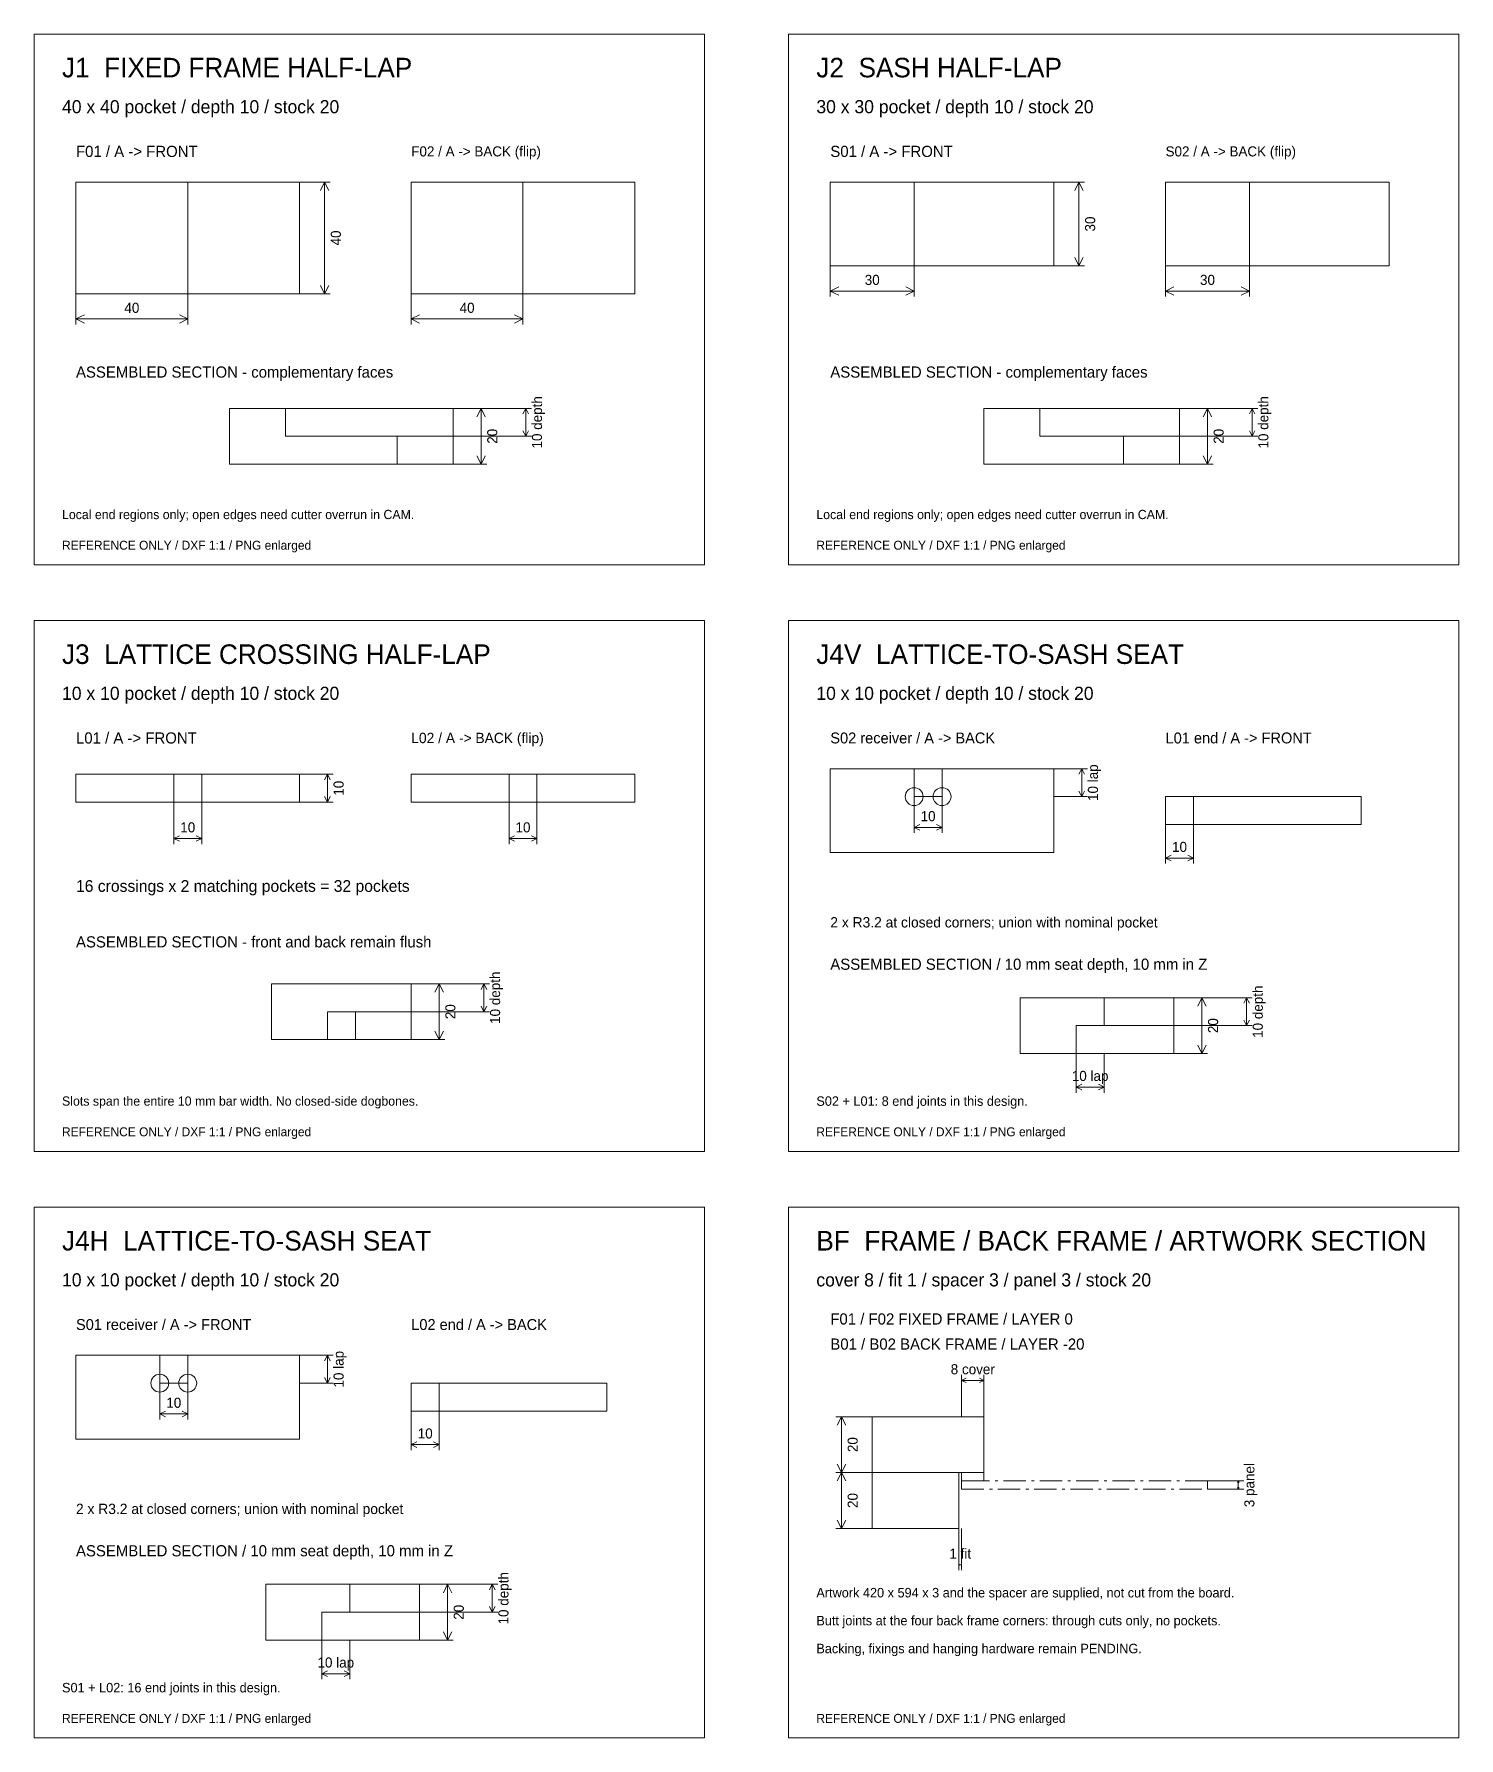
# Model space of a CAD drawing. Header units: millimetres. Extents: x -29 to 3684, y -456 to 1262.
# Drawn here: x 3174 to 3684, y 100 to 710 of the extents above; entities that cross this region are included whole.
import ezdxf
from ezdxf.enums import TextEntityAlignment as Align

# ---------------------------------------------------------------- set-up
doc = ezdxf.new("R2010")
doc.units = ezdxf.units.MM
doc.linetypes.add('A3_DASHDOT', pattern=[13, 8, -2, 1, -2])
for name, color, linetype, lineweight in [('DIMENSIONS', 3, 'Continuous', 18), ('JOINT_DETAILS_REF', 8, 'Continuous', 18), ('NOTES', 7, 'Continuous', 18)]:
    doc.layers.add(name, color=color, linetype=linetype, lineweight=lineweight)

msp = doc.modelspace()

# ---------------------------------------------------------------- texts
at = {"layer": 'DIMENSIONS'}
for s, p in [('30', (3552, 642)), ('40', (3282, 637)), ('10 depth', (3354, 571)), ('10 depth', (3614, 571)), ('20', (3338, 566)), ('20', (3598, 566)), ('10 lap', (3553, 442)), ('10', (3283, 440)), ('10 depth', (3339, 365)), ('10 depth', (3612, 360)), ('20', (3323, 360)), ('20', (3596, 355)), ('10 lap', (3283, 232)), ('20', (3467, 205)), ('3 panel', (3609, 190.5)), ('20', (3467, 185)), ('10 depth', (3342, 150)), ('20', (3326, 145))]:
    msp.add_text(s, height=3.6, rotation=90, dxfattribs=at).set_placement(p, align=Align.MIDDLE_CENTER)
for s, p in [('30', (3474, 622)), ('30', (3594, 622)), ('40', (3209, 612)), ('40', (3329, 612)), ('10', (3229, 426)), ('10', (3349, 426)), ('10', (3494, 430)), ('10', (3584, 419)), ('10 lap', (3552, 337)), ('8 cover', (3510, 232)), ('10', (3224, 220)), ('10', (3314, 209)), ('1 fit', (3505.5, 166)), ('10 lap', (3282, 127))]:
    msp.add_text(s, height=3.6, dxfattribs=at).set_placement(p, align=Align.MIDDLE_CENTER)
at = {"layer": 'NOTES'}
for s, height, p in [('J1  FIXED FRAME HALF-LAP', 7, (3184, 698)), ('J2  SASH HALF-LAP', 7, (3454, 698)), ('40 x 40 pocket / depth 10 / stock 20', 4.7, (3184, 684)), ('30 x 30 pocket / depth 10 / stock 20', 4.7, (3454, 684)), ('F01 / A -> FRONT', 4, (3189, 668)), ('F02 / A -> BACK (flip)', 3.6, (3309, 668)), ('S01 / A -> FRONT', 4, (3459, 668)), ('S02 / A -> BACK (flip)', 3.6, (3579, 668)), ('ASSEMBLED SECTION - complementary faces', 4, (3189, 589)), ('ASSEMBLED SECTION - complementary faces', 4, (3459, 589)), ('Local end regions only; open edges need cutter overrun in CAM.', 3.3, (3184, 538)), ('Local end regions only; open edges need cutter overrun in CAM.', 3.3, (3454, 538)), ('REFERENCE ONLY / DXF 1:1 / PNG enlarged', 3.2, (3184, 527)), ('REFERENCE ONLY / DXF 1:1 / PNG enlarged', 3.2, (3454, 527)), ('J3  LATTICE CROSSING HALF-LAP', 7, (3184, 488)), ('J4V  LATTICE-TO-SASH SEAT', 7, (3454, 488)), ('10 x 10 pocket / depth 10 / stock 20', 4.7, (3184, 474)), ('10 x 10 pocket / depth 10 / stock 20', 4.7, (3454, 474)), ('L01 / A -> FRONT', 4, (3189, 458)), ('L02 / A -> BACK (flip)', 3.7, (3309, 458)), ('S02 receiver / A -> BACK', 3.9, (3459, 458)), ('L01 end / A -> FRONT', 3.9, (3579, 458)), ('16 crossings x 2 matching pockets = 32 pockets', 4.2, (3189, 405)), ('2 x R3.2 at closed corners; union with nominal pocket', 3.7, (3459, 392)), ('ASSEMBLED SECTION - front and back remain flush', 4, (3189, 385)), ('ASSEMBLED SECTION / 10 mm seat depth, 10 mm in Z', 4, (3459, 377)), ('Slots span the entire 10 mm bar width. No closed-side dogbones.', 3.3, (3184, 328)), ('S02 + L01: 8 end joints in this design.', 3.4, (3454, 328)), ('REFERENCE ONLY / DXF 1:1 / PNG enlarged', 3.2, (3184, 317)), ('REFERENCE ONLY / DXF 1:1 / PNG enlarged', 3.2, (3454, 317)), ('J4H  LATTICE-TO-SASH SEAT', 7, (3184, 278)), ('BF  FRAME / BACK FRAME / ARTWORK SECTION', 7, (3454, 278)), ('10 x 10 pocket / depth 10 / stock 20', 4.7, (3184, 264)), ('cover 8 / fit 1 / spacer 3 / panel 3 / stock 20', 4.7, (3454, 264)), ('S01 receiver / A -> FRONT', 3.9, (3189, 248)), ('L02 end / A -> BACK', 3.9, (3309, 248)), ('F01 / F02 FIXED FRAME / LAYER 0', 4, (3459, 250)), ('B01 / B02 BACK FRAME / LAYER -20', 4, (3459, 241)), ('2 x R3.2 at closed corners; union with nominal pocket', 3.7, (3189, 182)), ('ASSEMBLED SECTION / 10 mm seat depth, 10 mm in Z', 4, (3189, 167)), ('Artwork 420 x 594 x 3 and the spacer are supplied, not cut from the board.', 3.4, (3454, 152)), ('Butt joints at the four back frame corners: through cuts only, no pockets.', 3.4, (3454, 142)), ('Backing, fixings and hanging hardware remain PENDING.', 3.4, (3454, 132)), ('S01 + L02: 16 end joints in this design.', 3.4, (3184, 118)), ('REFERENCE ONLY / DXF 1:1 / PNG enlarged', 3.2, (3184, 107)), ('REFERENCE ONLY / DXF 1:1 / PNG enlarged', 3.2, (3454, 107))]:
    msp.add_text(s, height=height, dxfattribs=at).set_placement(p, align=Align.MIDDLE_LEFT)

# ---------------------------------------------------------------- linework, layer by layer
at = {"layer": 'DIMENSIONS'}
for p, q in [((3269, 657), (3280, 657)), ((3278, 657), (3276.5, 654)), ((3278, 617), (3278, 657)), ((3278, 657), (3279.5, 654)), ((3539, 657), (3550, 657)), ((3548, 657), (3546.5, 654)), ((3548, 627), (3548, 657)), ((3548, 657), (3549.5, 654)), ((3548, 627), (3546.5, 630)), ((3548, 627), (3549.5, 630)), ((3459, 627), (3459, 616)), ((3489, 627), (3489, 616)), ((3539, 627), (3550, 627)), ((3579, 627), (3579, 616)), ((3609, 627), (3609, 616)), ((3189, 617), (3189, 606)), ((3229, 617), (3229, 606)), ((3269, 617), (3280, 617)), ((3278, 617), (3276.5, 620)), ((3278, 617), (3279.5, 620)), ((3309, 617), (3309, 606)), ((3349, 617), (3349, 606)), ((3459, 618), (3462, 619.5)), ((3459, 618), (3489, 618)), ((3459, 618), (3462, 616.5)), ((3489, 618), (3486, 619.5)), ((3489, 618), (3486, 616.5)), ((3579, 618), (3582, 619.5)), ((3579, 618), (3609, 618)), ((3579, 618), (3582, 616.5)), ((3609, 618), (3606, 619.5)), ((3609, 618), (3606, 616.5)), ((3189, 608), (3192, 609.5)), ((3189, 608), (3229, 608)), ((3189, 608), (3192, 606.5)), ((3229, 608), (3226, 609.5)), ((3229, 608), (3226, 606.5)), ((3309, 608), (3312, 609.5)), ((3309, 608), (3349, 608)), ((3309, 608), (3312, 606.5)), ((3349, 608), (3346, 609.5)), ((3349, 608), (3346, 606.5)), ((3304, 576), (3352, 576)), ((3324, 576), (3336, 576)), ((3334, 576), (3332.5, 573)), ((3334, 556), (3334, 576)), ((3334, 576), (3335.5, 573)), ((3350, 576), (3349, 574)), ((3350, 566), (3350, 576)), ((3350, 576), (3351, 574)), ((3564, 576), (3612, 576)), ((3584, 576), (3596, 576)), ((3594, 576), (3592.5, 573)), ((3594, 556), (3594, 576)), ((3594, 576), (3595.5, 573)), ((3610, 576), (3609, 574)), ((3610, 566), (3610, 576)), ((3610, 576), (3611, 574)), ((3350, 566), (3349, 568)), ((3350, 566), (3351, 568)), ((3610, 566), (3609, 568)), ((3610, 566), (3611, 568)), ((3304, 566), (3352, 566)), ((3564, 566), (3612, 566)), ((3324, 556), (3336, 556)), ((3334, 556), (3332.5, 559)), ((3334, 556), (3335.5, 559)), ((3584, 556), (3596, 556)), ((3594, 556), (3592.5, 559)), ((3594, 556), (3595.5, 559)), ((3539, 447), (3551, 447)), ((3549, 447), (3548, 445)), ((3549, 437), (3549, 447)), ((3549, 447), (3550, 445)), ((3269, 445), (3281, 445)), ((3279, 445), (3278, 443)), ((3279, 435), (3279, 445)), ((3279, 445), (3280, 443)), ((3224, 435), (3224, 420)), ((3234, 435), (3234, 420)), ((3269, 435), (3281, 435)), ((3279, 435), (3278, 437)), ((3279, 435), (3280, 437)), ((3344, 435), (3344, 420)), ((3354, 435), (3354, 420)), ((3489, 437), (3489, 424)), ((3499, 437), (3499, 424)), ((3539, 437), (3551, 437)), ((3549, 437), (3548, 439)), ((3549, 437), (3550, 439)), ((3489, 426), (3491, 427)), ((3499, 426), (3497, 427)), ((3579, 427), (3579, 413)), ((3589, 427), (3589, 413)), ((3224, 422), (3226, 423)), ((3224, 422), (3234, 422)), ((3224, 422), (3226, 421)), ((3234, 422), (3232, 423)), ((3234, 422), (3232, 421)), ((3344, 422), (3346, 423)), ((3344, 422), (3354, 422)), ((3344, 422), (3346, 421)), ((3354, 422), (3352, 423)), ((3354, 422), (3352, 421)), ((3489, 426), (3499, 426)), ((3489, 426), (3491, 425)), ((3499, 426), (3497, 425)), ((3579, 415), (3581, 416)), ((3579, 415), (3589, 415)), ((3579, 415), (3581, 414)), ((3589, 415), (3587, 416)), ((3589, 415), (3587, 414)), ((3289, 370), (3337, 370)), ((3309, 370), (3321, 370)), ((3319, 370), (3317.5, 367)), ((3319, 350), (3319, 370)), ((3319, 370), (3320.5, 367)), ((3335, 370), (3334, 368)), ((3335, 360), (3335, 370)), ((3335, 370), (3336, 368)), ((3289, 360), (3337, 360)), ((3335, 360), (3334, 362)), ((3335, 360), (3336, 362)), ((3557, 365), (3610, 365)), ((3582, 365), (3594, 365)), ((3592, 365), (3590.5, 362)), ((3592, 345), (3592, 365)), ((3592, 365), (3593.5, 362)), ((3608, 365), (3607, 363)), ((3608, 355), (3608, 365)), ((3608, 365), (3609, 363)), ((3557, 355), (3610, 355)), ((3608, 355), (3607, 357)), ((3608, 355), (3609, 357)), ((3309, 350), (3321, 350)), ((3319, 350), (3317.5, 353)), ((3319, 350), (3320.5, 353)), ((3592, 345), (3590.5, 348)), ((3592, 345), (3593.5, 348)), ((3547, 345), (3547, 331)), ((3557, 345), (3557, 331)), ((3582, 345), (3594, 345)), ((3547, 333), (3549, 334)), ((3547, 333), (3557, 333)), ((3547, 333), (3549, 332)), ((3557, 333), (3555, 334)), ((3557, 333), (3555, 332)), ((3269, 237), (3281, 237)), ((3279, 237), (3278, 235)), ((3279, 227), (3279, 237)), ((3279, 237), (3280, 235)), ((3219, 227), (3219, 214)), ((3229, 227), (3229, 214)), ((3269, 227), (3281, 227)), ((3279, 227), (3278, 229)), ((3279, 227), (3280, 229)), ((3506, 215), (3506, 230)), ((3506, 228), (3507.6, 228.8)), ((3506, 228), (3514, 228)), ((3506, 228), (3507.6, 227.2)), ((3514, 228), (3512.4, 228.8)), ((3514, 228), (3512.4, 227.2)), ((3514, 215), (3514, 230)), ((3219, 216), (3221, 217)), ((3219, 216), (3229, 216)), ((3219, 216), (3221, 215)), ((3229, 216), (3227, 217)), ((3229, 216), (3227, 215)), ((3309, 217), (3309, 203)), ((3319, 217), (3319, 203)), ((3474, 215), (3461, 215)), ((3463, 215), (3461.5, 212)), ((3463, 195), (3463, 215)), ((3463, 215), (3464.5, 212)), ((3309, 205), (3311, 206)), ((3309, 205), (3319, 205)), ((3309, 205), (3311, 204)), ((3319, 205), (3317, 206)), ((3319, 205), (3317, 204)), ((3463, 195), (3461.5, 198)), ((3463, 195), (3464.5, 198)), ((3474, 195), (3461, 195)), ((3474, 195), (3461, 195)), ((3463, 195), (3461.5, 192)), ((3463, 175), (3463, 195)), ((3463, 195), (3464.5, 192)), ((3594, 192), (3607, 192)), ((3605, 192), (3604.7, 191.4)), ((3605, 189), (3604.7, 189.6)), ((3605, 189), (3605, 192)), ((3605, 192), (3605.3, 191.4)), ((3605, 189), (3605.3, 189.6)), ((3594, 189), (3607, 189)), ((3463, 175), (3461.5, 178)), ((3463, 175), (3464.5, 178)), ((3474, 175), (3461, 175)), ((3505, 175), (3505, 160)), ((3506, 175), (3506, 160)), ((3505, 162), (3505.2, 162.1)), ((3505, 162), (3506, 162)), ((3505, 162), (3505.2, 161.9)), ((3506, 162), (3505.8, 162.1)), ((3506, 162), (3505.8, 161.9)), ((3287, 155), (3340, 155)), ((3312, 155), (3324, 155)), ((3322, 155), (3320.5, 152)), ((3322, 135), (3322, 155)), ((3322, 155), (3323.5, 152)), ((3338, 155), (3337, 153)), ((3338, 145), (3338, 155)), ((3338, 155), (3339, 153)), ((3338, 145), (3337, 147)), ((3338, 145), (3339, 147)), ((3287, 145), (3340, 145)), ((3277, 135), (3277, 121)), ((3287, 135), (3287, 121)), ((3312, 135), (3324, 135)), ((3322, 135), (3320.5, 138)), ((3322, 135), (3323.5, 138)), ((3277, 123), (3279, 124)), ((3277, 123), (3287, 123)), ((3277, 123), (3279, 122)), ((3287, 123), (3285, 124)), ((3287, 123), (3285, 122))]:
    msp.add_line(p, q, dxfattribs=at)
at = {"layer": 'JOINT_DETAILS_REF'}
for points in [[(3189, 617), (3269, 617), (3269, 657), (3189, 657)], [(3189, 617), (3229, 617), (3229, 657), (3189, 657)], [(3309, 617), (3389, 617), (3389, 657), (3309, 657)], [(3309, 617), (3349, 617), (3349, 657), (3309, 657)], [(3459, 627), (3539, 627), (3539, 657), (3459, 657)], [(3459, 627), (3489, 627), (3489, 657), (3459, 657)], [(3579, 627), (3659, 627), (3659, 657), (3579, 657)], [(3579, 627), (3609, 627), (3609, 657), (3579, 657)], [(3244, 556), (3304, 556), (3304, 566), (3264, 566), (3264, 576), (3244, 576)], [(3264, 566), (3304, 566), (3304, 556), (3324, 556), (3324, 576), (3264, 576)], [(3514, 556), (3564, 556), (3564, 566), (3534, 566), (3534, 576), (3514, 576)], [(3534, 566), (3564, 566), (3564, 556), (3584, 556), (3584, 576), (3534, 576)], [(3459, 417), (3539, 417), (3539, 447), (3459, 447)], [(3489, 437), (3499, 437), (3499, 447), (3489, 447)], [(3189, 435), (3269, 435), (3269, 445), (3189, 445)], [(3224, 435), (3234, 435), (3234, 445), (3224, 445)], [(3309, 435), (3389, 435), (3389, 445), (3309, 445)], [(3344, 435), (3354, 435), (3354, 445), (3344, 445)], [(3579, 427), (3649, 427), (3649, 437), (3579, 437)], [(3579, 427), (3589, 427), (3589, 437), (3579, 437)], [(3259, 350), (3279, 350), (3279, 360), (3289, 360), (3289, 350), (3309, 350), (3309, 370), (3259, 370)], [(3279, 350), (3289, 350), (3289, 360), (3279, 360)], [(3527, 345), (3547, 345), (3547, 355), (3557, 355), (3557, 365), (3527, 365)], [(3547, 345), (3582, 345), (3582, 365), (3557, 365), (3557, 355), (3547, 355)], [(3189, 207), (3269, 207), (3269, 237), (3189, 237)], [(3219, 227), (3229, 227), (3229, 237), (3219, 237)], [(3309, 217), (3379, 217), (3379, 227), (3309, 227)], [(3309, 217), (3319, 217), (3319, 227), (3309, 227)], [(3474, 195), (3514, 195), (3514, 215), (3474, 215)], [(3474, 175), (3505, 175), (3505, 195), (3474, 195)], [(3506, 192), (3514, 192), (3514, 195), (3506, 195)], [(3257, 135), (3277, 135), (3277, 145), (3287, 145), (3287, 155), (3257, 155)], [(3277, 135), (3312, 135), (3312, 155), (3287, 155), (3287, 145), (3277, 145)]]:
    msp.add_lwpolyline(points, close=True, dxfattribs=at)
for points in [[(3492.2, 437, 1), (3485.8, 437, 1)], [(3502.2, 437, 1), (3495.8, 437, 1)], [(3222.2, 227, 1), (3215.8, 227, 1)], [(3232.2, 227, 1), (3225.8, 227, 1)]]:
    msp.add_lwpolyline(points, format="xyb", close=True, dxfattribs=at)
at = {"layer": 'JOINT_DETAILS_REF', "linetype": 'A3_DASHDOT'}
msp.add_lwpolyline([(3506, 189), (3594, 189), (3594, 192), (3506, 192)], close=True, dxfattribs=at)
at = {"layer": 'NOTES'}
for points in [[(3174, 520), (3414, 520), (3414, 710), (3174, 710)], [(3444, 520), (3684, 520), (3684, 710), (3444, 710)], [(3174, 310), (3414, 310), (3414, 500), (3174, 500)], [(3444, 310), (3684, 310), (3684, 500), (3444, 500)], [(3174, 100), (3414, 100), (3414, 290), (3174, 290)], [(3444, 100), (3684, 100), (3684, 290), (3444, 290)]]:
    msp.add_lwpolyline(points, close=True, dxfattribs=at)

msp.set_redraw_order([(e.dxf.handle, doc.entitydb.next_handle()) for e in msp.query("TEXT MTEXT ATTDEF DIMENSION ARC_DIMENSION")])  # texts and dimensions are drawn at this point

doc.saveas('drawing.dxf')
